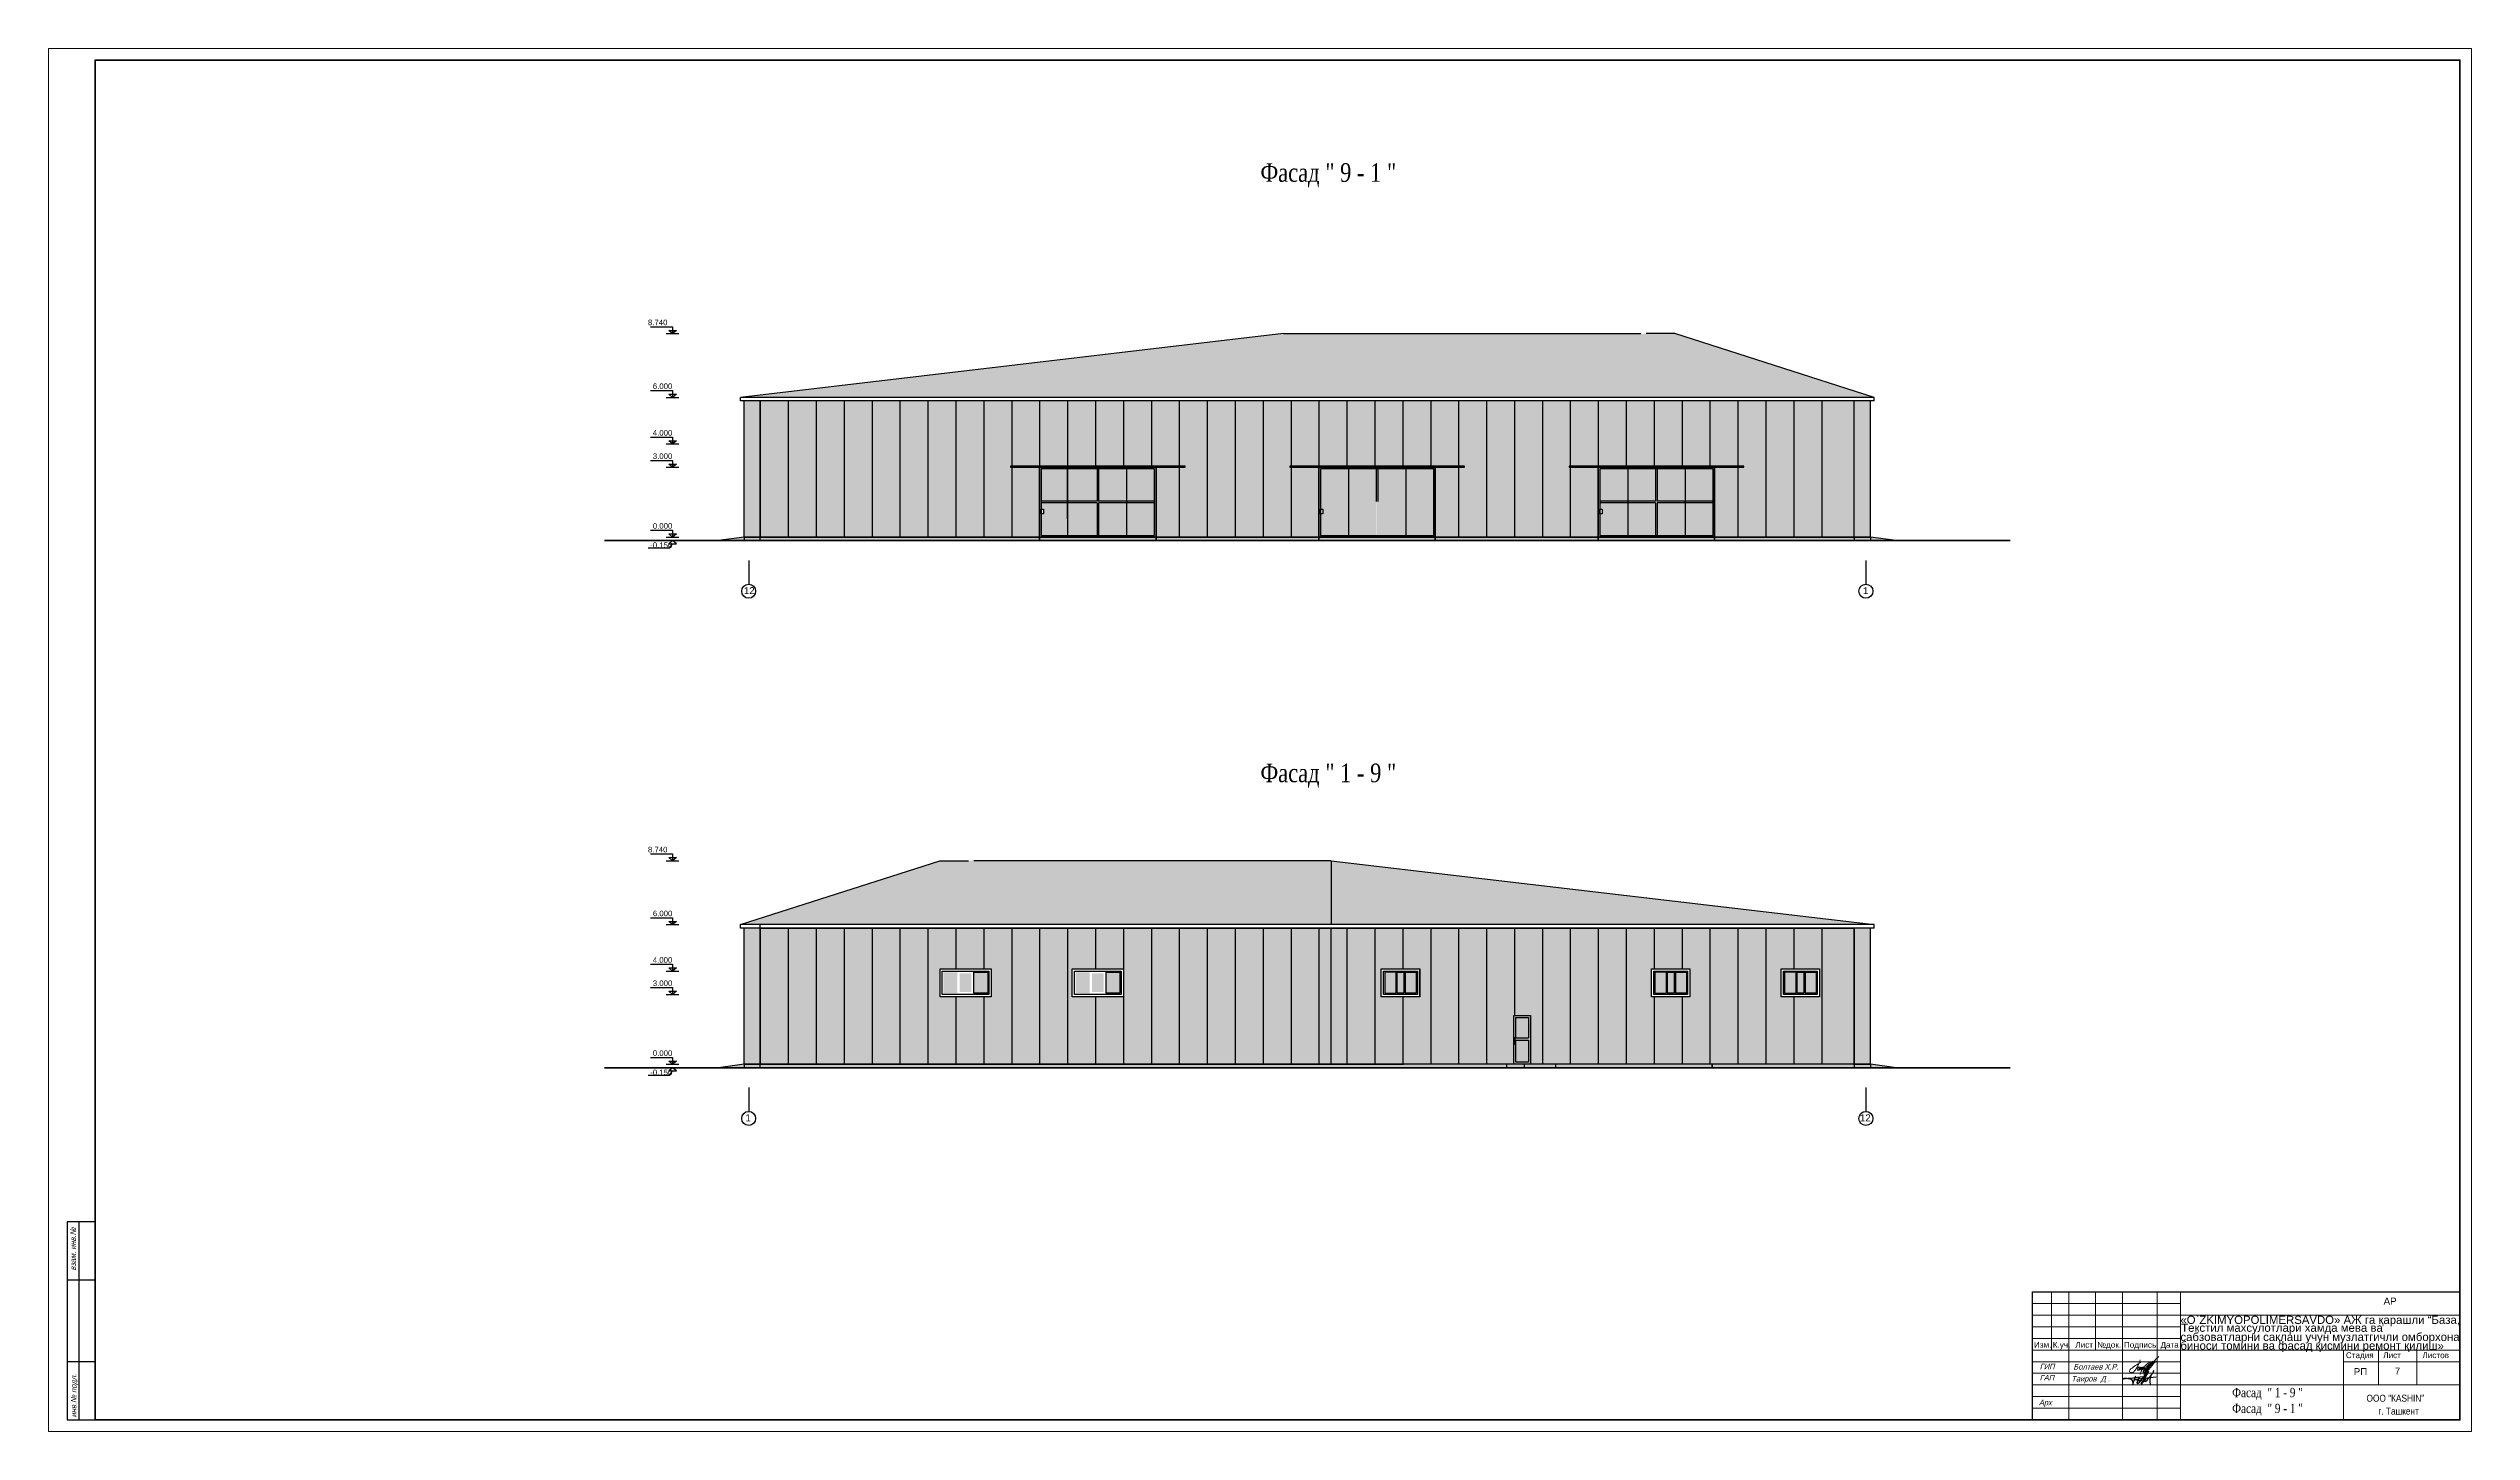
# Model space of a CAD drawing. Header units: millimetres. Extents: x 72928 to 1386960, y 320086 to 445536.
# Drawn here: x 1187449 to 1291549, y 367986 to 427386 of the extents above; entities that cross this region are included whole.
import ezdxf

# ---------------------------------------------------------------- set-up
doc = ezdxf.new("R2010")
doc.units = ezdxf.units.MM
doc.layers.add('ђЂЊЉЂ', color=7, linetype='Continuous')
doc.styles.add('Fayz', font='times.ttf', dxfattribs={"width": 0.8, "oblique": 1})
doc.styles.add('ira', font='arial.ttf', dxfattribs={"height": 3})
pattern_1 = [(0, (-1151703.137, -504128.175), (0, 6.985), [5.08, -1.905]), (90, (-1151703.137, -504128.175), (-6.985, 4e-16), [5.08, -1.905])]
pattern_2 = [(0, (-1163703.137, -504125.175), (0, 6.985), [5.08, -1.905]), (90, (-1163703.137, -504125.175), (-6.985, 4e-16), [5.08, -1.905])]
pattern_3 = [(0, (-1139703.137, -504125.175), (0, 6.985), [5.08, -1.905]), (90, (-1139703.137, -504125.175), (-6.985, 4e-16), [5.08, -1.905])]

# ---------------------------------------------------------------- blocks, each defined once
blk = doc.blocks.new('fhdfghf')
at = {"color": 5, "lineweight": 20}
blk.add_line((664280, -199007, -14), (664210, -199108, -14), dxfattribs=at)
for centre, radius, start, end in [((663150, -198412, -14), 1223, 319.465, 345.13222), ((667650, -201327, -14), 3722, 132.67819, 148.13498), ((666784, -200665, -14), 2676, 135.4958, 147.17844), ((665234, -199150, -14), 419, 117.72591, 141.49444), ((663973, -199211, -14), 102, 115.60321, 197.52976), ((663964, -199145, -14), 131, 228.12548, 331.88384), ((665360, -200861, -14), 2253, 116.52499, 129.39953), ((664258, -199149, -14), 63.1, 140.30017, 221.08227), ((664303, -199184, -14), 47.6, 124.86592, 181.7353), ((664387, -199157, -14), 112, 104.09821, 173.48119), ((664061, -198796, -14), 409, 301.62839, 317.30708), ((664304, -199134, -14), 30.6, 199.47047, 297.42016), ((664222, -198955, -14), 228, 294.9657, 331.78019), ((665091, -199543, -14), 789, 115.62125, 166.41289), ((664386, -199103, -14), 47.3, 230.28369, 302.13672), ((664347, -199062, -14), 18.5, 323.16135, 47.56506), ((664453, -199112, -14), 18.7, 151.33638, 325.71884), ((664538, -199262, -14), 86.9, 159.66949, 162.70652), ((665482, -199822, -14), 1184, 126.22001, 150.11417), ((665071, -199693, -14), 830, 130.33093, 136.57434), ((664516, -199105, -14), 24, 157.93366, 322.14584), ((664556, -199250, -14), 37.2, 153.64696, 295.56335), ((664604, -199274, -14), 91.5, 139.06414, 153.56741), ((664456, -199098, -14), 219, 302.00002, 323.63443), ((664699, -199257, -14), 71.4, 150.63485, 202.47397), ((660730, -195797, -14), 5196, 318.6511, 323.48771)]:
    blk.add_arc(centre, radius, start, end, dxfattribs=at)
at = {"color": 5}
for centre, radius, start, end in [((664605, -199261, -14), 277, 133.44316, 153.71279), ((664418, -199065, -14), 5.37, 20.55043, 127.12834), ((664493, -199251, -14), 41.1, 159.02865, 264.31921), ((664469, -199173, -14), 121, 279.65503, 322.38926), ((664817, -198912, -14), 57, 48.03481, 133.19568), ((664817, -198912, -14), 57, 321.80716, 323.5871)]:
    blk.add_arc(centre, radius, start, end, dxfattribs=at)
blk = doc.blocks.new('hfgjfj')
at = {"color": 5}
for p, q in [((665018, -199469, -14), (664098, -199571, -14)), ((664098, -199571, -14), (664547, -199648, -14)), ((664168, -199728, -14), (664208, -199682, -14)), ((664330, -199647, -14), (664274, -199719, -14)), ((664518, -199405, -14), (664330, -199647, -14)), ((664375, -199772, -14), (664698, -199224, -14)), ((664698, -199224, -14), (664518, -199405, -14)), ((664573, -199518, -14), (664523, -199598, -14))]:
    blk.add_line(p, q, dxfattribs=at)
for centre, radius, start, end in [((663681, -200296, -14), 765, 80.74917, 98.77163), ((663589, -199533, -14), 25.4, 195.37878, 273.8454), ((683781, -375645, -14), 177240, 96.26802, 96.54112), ((663775, -199926, -14), 386, 57.49465, 85.66489), ((663922, -199679, -14), 98.8, 346.77694, 52.84546), ((665794, -200195, -14), 1832, 155.33856, 167.762), ((664239, -199701, -14), 39.4, 127.56812, 331.95321), ((663049, -199001, -14), 1345, 329.55013, 338.11727), ((664465, -199629, -14), 235, 143.93274, 183.58341), ((664284, -199499, -14), 13, 347.87873, 134.53888), ((667480, -201984, -14), 3812, 139.68572, 144.53185), ((664577, -199631, -14), 63.2, 148.96163, 194.99001), ((664537, -199599, -14), 53.2, 246.62258, 307.87123), ((663824, -198697, -14), 1203, 308.33184, 335.92367), ((665310, -199648, -14), 570, 155.28531, 192.31287)]:
    blk.add_arc(centre, radius, start, end, dxfattribs=at)

msp = doc.modelspace()

# ---------------------------------------------------------------- hatches: boundary and pattern name
at = {"true_color": 0x422c14}
h = msp.add_hatch(color=29, dxfattribs=at)
h.dxf.hatch_style = 1
h.set_gradient(color1=(91, 91, 91), color2=(173, 173, 173), name='INVCURVED')
h.paths.add_polyline_path([(1240511.4, 415143.2), (1257322.3, 415143.2), (1258950.3, 414622), (1263406.8, 413195.2), (1265881.4, 412402.9), (1217181.6, 412402.9), (1227630.8, 413630.2)])
at = {"ltscale": 0.2, "true_color": 0x000000}
h = msp.add_hatch(dxfattribs=at)
h.set_pattern_fill('AR-B88', color=18, scale=2, angle=90)
h.set_pattern_definition([(90, (-628721102728.7, -821760327265.9), (-406.4, 2e-14), []), (180, (-628721102728.72, -821760327265.9), (-406.4, -203.2), [406.4, -406.4])])
h.paths.add_polyline_path([(1257322.3, 415143.2), (1259340.4, 414497.1), (1263004.8, 413323.9), (1265881.4, 412402.9), (1217181.6, 412402.9), (1226422.2, 413488.3), (1240511.4, 415143.2), (1240511.4, 415143.2)])
h = msp.add_hatch(color=254)
h.dxf.hatch_style = 1
h.paths.add_polyline_path([(1218031.6, 411215), (1218031.6, 412252.7), (1217331.6, 412252.7), (1217331.6, 406402.7), (1218031.6, 406402.7)])
h = msp.add_hatch(color=254)
h.dxf.hatch_style = 1
h.paths.add_polyline_path([(1265031.4, 412252.9), (1218031.6, 412252.7), (1218031.6, 406402.7), (1230031.4, 406402.7), (1230031.4, 409402.7), (1235031.4, 409402.7), (1235031.4, 406399.6), (1242031.4, 406402.7), (1242031.4, 409399.7), (1247031.4, 409399.7), (1247031.4, 406402.7), (1254031.4, 406402.7), (1254031.4, 409402.7), (1259031.4, 409402.7), (1259031.4, 406402.7), (1265031.4, 406402.9)])
h = msp.add_hatch(color=254)
h.dxf.hatch_style = 1
h.paths.add_polyline_path([(1265731.4, 411215.1), (1265731.4, 412252.9), (1265031.4, 412252.9), (1265031.4, 406402.9), (1265731.4, 406402.9)])
at = {"true_color": 0x000000}
h = msp.add_hatch(color=18, dxfattribs=at)
h.dxf.hatch_style = 1
h.paths.add_polyline_path([(1236281.4, 409452.9), (1228781.4, 409452.9), (1228781.4, 409402.9), (1233781.4, 409402.9), (1236281.4, 409402.9)])
at = {"lineweight": 30}
h = msp.add_hatch(dxfattribs=at)
h.set_pattern_fill('ANGLE', color=252)
h.set_pattern_definition(pattern_2)
h.paths.add_polyline_path([(1235031.4, 409402.9), (1230031.4, 409402.9), (1230031.4, 406402.9), (1235031.4, 406402.9)])
h.paths.add_polyline_path([(1232566.4, 409332.9), (1234961.4, 409332.9), (1234961.4, 406472.9), (1232566.4, 406472.9), (1230101.4, 406472.9), (1230101.4, 409332.9)], flags=16)
h.paths.add_polyline_path([(1230201.4, 407602.9), (1230201.4, 407402.9), (1230101.4, 407402.9), (1230101.4, 407602.9)], flags=0)
at = {"true_color": 0x011847}
h = msp.add_hatch(color=168, dxfattribs=at)
h.dxf.hatch_style = 1
h.paths.add_polyline_path([(1232496.4, 409332.9), (1230101.4, 409332.9), (1230101.4, 407937.9), (1232496.4, 407937.9)])
h.paths.add_polyline_path([(1234961.4, 409332.9), (1232566.4, 409332.9), (1232566.4, 407937.9), (1234961.4, 407937.9)])
h.paths.add_polyline_path([(1234961.4, 407867.9), (1232566.4, 407867.9), (1232566.4, 406472.9), (1234961.4, 406472.9)])
h.paths.add_polyline_path([(1232496.4, 407867.9), (1230101.4, 407867.9), (1230101.4, 407602.9), (1230201.4, 407602.9), (1230201.4, 407402.9), (1230101.4, 407402.9), (1230101.4, 406472.9), (1232496.4, 406472.9)])
at = {"lineweight": 30}
h = msp.add_hatch(dxfattribs=at)
h.set_pattern_fill('ANGLE', color=252)
h.set_pattern_definition(pattern_2)
h.paths.add_polyline_path([(1234961.4, 407937.9), (1232566.4, 407937.9), (1232566.4, 409332.9), (1232496.4, 409332.9), (1232496.4, 407937.9), (1230101.4, 407937.9), (1230101.4, 407867.9), (1232496.4, 407867.9), (1232496.4, 406472.9), (1232566.4, 406472.9), (1232566.4, 407867.9), (1234961.4, 407867.9)])
at = {"true_color": 0x000000}
h = msp.add_hatch(color=18, dxfattribs=at)
h.dxf.hatch_style = 1
h.paths.add_polyline_path([(1248281.4, 409449.9), (1240781.4, 409449.9), (1240781.4, 409399.9), (1245781.4, 409399.9), (1248281.4, 409399.9)])
h = msp.add_hatch(color=18, dxfattribs=at)
h.dxf.hatch_style = 1
h.paths.add_polyline_path([(1248281.4, 409449.9), (1240781.4, 409449.9), (1240781.4, 409399.9), (1245781.4, 409399.9), (1248281.4, 409399.9)])
at = {"lineweight": 30}
h = msp.add_hatch(dxfattribs=at)
h.set_pattern_fill('ANGLE', color=252)
h.set_pattern_definition(pattern_1)
h.paths.add_polyline_path([(1247031.4, 409399.9), (1242031.4, 409399.9), (1242031.4, 406399.9), (1247031.4, 406399.9)])
h.paths.add_polyline_path([(1244566.4, 409329.9), (1246961.4, 409329.9), (1246961.4, 406469.9), (1244566.4, 406469.9), (1242101.4, 406469.9), (1242101.4, 409329.9)], flags=16)
h.paths.add_polyline_path([(1242201.4, 407599.9), (1242201.4, 407399.9), (1242101.4, 407399.9), (1242101.4, 407599.9)], flags=0)
at = {"true_color": 0x011847}
h = msp.add_hatch(color=168, dxfattribs=at)
h.dxf.hatch_style = 1
h.paths.add_polyline_path([(1244485.4, 409331.8), (1242090.4, 409331.8), (1242090.4, 407936.8), (1244485.4, 407936.8)])
h.paths.add_polyline_path([(1246950.4, 409331.8), (1244555.4, 409331.8), (1244555.4, 407936.8), (1246950.4, 407936.8)])
h.paths.add_polyline_path([(1246950.4, 407866.8), (1244555.4, 407866.8), (1244555.4, 406471.8), (1246950.4, 406471.8)])
h.paths.add_polyline_path([(1244485.4, 407866.8), (1242090.4, 407866.8), (1242090.4, 407601.8), (1242190.4, 407601.8), (1242190.4, 407401.8), (1242090.4, 407401.8), (1242090.4, 406471.8), (1244485.4, 406471.8)])
at = {"lineweight": 30}
h = msp.add_hatch(dxfattribs=at)
h.set_pattern_fill('ANGLE', color=252)
h.set_pattern_definition(pattern_1)
h.paths.add_polyline_path([(1246961.4, 407934.9), (1244566.4, 407934.9), (1244566.4, 409329.9), (1244496.4, 409329.9), (1244496.4, 407934.9), (1242101.4, 407934.9), (1242101.4, 407864.9), (1244496.4, 407864.9), (1244496.4, 406469.9), (1244566.4, 406469.9), (1244566.4, 407864.9), (1246961.4, 407864.9)])
at = {"true_color": 0x000000}
h = msp.add_hatch(color=18, dxfattribs=at)
h.dxf.hatch_style = 1
h.paths.add_polyline_path([(1260281.4, 409449.9), (1252781.4, 409449.9), (1252781.4, 409399.9), (1257781.4, 409399.9), (1260281.4, 409399.9)])
at = {"lineweight": 30}
h = msp.add_hatch(dxfattribs=at)
h.set_pattern_fill('ANGLE', color=252)
h.set_pattern_definition(pattern_3)
h.paths.add_polyline_path([(1259031.4, 409402.9), (1254031.4, 409402.9), (1254031.4, 406402.9), (1259031.4, 406402.9)])
h.paths.add_polyline_path([(1256566.4, 409332.9), (1258961.4, 409332.9), (1258961.4, 406472.9), (1256566.4, 406472.9), (1254101.4, 406472.9), (1254101.4, 409332.9)], flags=16)
h.paths.add_polyline_path([(1254201.4, 407602.9), (1254201.4, 407402.9), (1254101.4, 407402.9), (1254101.4, 407602.9)], flags=0)
at = {"true_color": 0x011847}
h = msp.add_hatch(color=168, dxfattribs=at)
h.dxf.hatch_style = 1
h.paths.add_polyline_path([(1256496.4, 409332.9), (1254101.4, 409332.9), (1254101.4, 407937.9), (1256496.4, 407937.9)])
h.paths.add_polyline_path([(1258961.4, 409332.9), (1256566.4, 409332.9), (1256566.4, 407937.9), (1258961.4, 407937.9)])
h.paths.add_polyline_path([(1258961.4, 407867.9), (1256566.4, 407867.9), (1256566.4, 406472.9), (1258961.4, 406472.9)])
h.paths.add_polyline_path([(1256496.4, 407867.9), (1254101.4, 407867.9), (1254101.4, 407602.9), (1254201.4, 407602.9), (1254201.4, 407402.9), (1254101.4, 407402.9), (1254101.4, 406472.9), (1256496.4, 406472.9)])
at = {"lineweight": 30}
h = msp.add_hatch(dxfattribs=at)
h.set_pattern_fill('ANGLE', color=252)
h.set_pattern_definition(pattern_3)
h.paths.add_polyline_path([(1258961.4, 407937.9), (1256566.4, 407937.9), (1256566.4, 409332.9), (1256496.4, 409332.9), (1256496.4, 407937.9), (1254101.4, 407937.9), (1254101.4, 407867.9), (1256496.4, 407867.9), (1256496.4, 406472.9), (1256566.4, 406472.9), (1256566.4, 407867.9), (1258961.4, 407867.9)])
h = msp.add_hatch(color=253)
h.dxf.hatch_style = 1
h.paths.add_polyline_path([(1265731.5, 406393.2), (1219931.6, 406399.9), (1217331.6, 406402.9), (1216781.6, 406327.9), (1216231.6, 406252.9), (1217331.6, 406252.9), (1266832.3, 406252.9)])
at = {"linetype": 'ByBlock', "true_color": 0x000000}
h = msp.add_hatch(dxfattribs=at)
h.set_pattern_fill('AR-CONC', color=18)
h.set_pattern_definition([(50, (-189043.38, -236343.47), (182.184669, -15.939086), [19.05, -209.55]), (355, (-189043.38, -236343.47), (-35.243421, 191.056845), [15.24, -167.640584]), (100.451445, (-189028.2, -236344.8), (146.941247, 175.117752), [16.190009, -178.090245]), (46.1842, (-189043.38, -236292.67), (271.07904, -42.042328), [28.575, -314.325]), (96.635558, (-189020.8, -236296.17), (237.404134, 247.426125), [24.285023, -267.13561]), (351.184151, (-189043.38, -236292.67), (237.404134, 247.426125), [22.859967, -251.45973]), (21, (-189017.98, -236305.37), (151.614391, -102.265198), [19.05, -209.55]), (326, (-189017.98, -236305.37), (61.802028, 184.187966), [15.24, -167.64]), (71.451445, (-189005.35, -236313.89), (213.41642, 81.922769), [16.190009, -178.089938]), (37.5, (-189043.383, -236343.47), (3.0886033, 84.555039), [0, -165.608, 0, -170.18, 0, -168.275]), (7.5, (-189043.38, -236343.47), (66.8196625, 100.180575), [0, -97.028, 0, -161.798, 0, -64.135]), (327.5, (-189100.025, -236343.47), (135.5905952, -5.728744), [0, -63.5, 0, -198.12, 0, -262.89]), (317.5, (-189125.43, -236343.47), (148.129181, 25.426491), [0, -82.55, 0, -131.572, 0, -186.69])])
h.paths.add_polyline_path([(1265731.4, 406402.9), (1219931.6, 406402.9), (1217331.6, 406402.9), (1216609.5, 406304.4), (1216231.6, 406252.9), (1217331.6, 406252.9), (1265731.4, 406252.9), (1266832.3, 406252.9)])
at = {"true_color": 0x422c14}
h = msp.add_hatch(color=29, dxfattribs=at)
h.dxf.hatch_style = 1
h.set_gradient(color1=(91, 91, 91), color2=(173, 173, 173), name='INVCURVED')
h.paths.add_polyline_path([(1242551.6, 392501.4), (1225740.7, 392501.4), (1224112.7, 391980.2), (1219656.2, 390553.4), (1217181.6, 389761.1), (1265881.4, 389761.1), (1255432.2, 390988.5)])
at = {"ltscale": 0.2, "true_color": 0x000000}
h = msp.add_hatch(dxfattribs=at)
h.set_pattern_fill('AR-B88', color=18, scale=2, angle=90)
h.set_pattern_definition([(90, (-628721042328.57, -821760349907.65), (-406.4, 2e-14), []), (180, (-628721042328.57, -821760349907.65), (-406.4, -203.2), [406.4, -406.4])])
h.paths.add_polyline_path([(1225740.7, 392501.4), (1223722.6, 391855.3), (1220058.2, 390682.1), (1217181.6, 389761.1), (1265881.4, 389761.1), (1256640.8, 390846.5), (1242551.6, 392501.4), (1242551.6, 392501.4)])
h = msp.add_hatch(color=254)
h.dxf.hatch_style = 1
h.paths.add_polyline_path([(1218031.6, 388723.3), (1218031.6, 389611.1), (1217331.6, 389611.1), (1217331.6, 383761.1), (1218031.6, 383761.1)])
h = msp.add_hatch(color=254)
h.dxf.hatch_style = 1
h.paths.add_polyline_path([(1242551.6, 389611.1), (1218031.6, 389611.1), (1218031.6, 383761.1), (1242551.6, 383761.1)])
h.paths.add_polyline_path([(1233631.6, 386661.1), (1231433.1, 386661.1), (1231433.1, 387861.1), (1233631.6, 387861.1)], flags=16)
h.paths.add_polyline_path([(1227951.6, 386661.1), (1225751.6, 386661.1), (1225751.6, 387861.1), (1227951.6, 387861.1)], flags=16)
h = msp.add_hatch(color=254)
h.dxf.hatch_style = 1
h.paths.add_polyline_path([(1265030.2, 389611.1), (1242550.4, 389611.1), (1242550.4, 383761.1), (1250398.2, 383761.1), (1250398.2, 385860.1), (1251123.3, 385860.1), (1251123.3, 383761.1), (1265030.2, 383761.1)])
h.paths.add_polyline_path([(1246358.7, 386661.1), (1244706.5, 386661.1), (1244706.5, 387861.1), (1246358.7, 387861.1)], flags=16)
h.paths.add_polyline_path([(1256317.2, 387861.1), (1257969.4, 387861.1), (1257969.4, 386661.1), (1256317.2, 386661.1)], flags=16)
h.paths.add_polyline_path([(1261886.3, 387861.1), (1263538.5, 387861.1), (1263538.5, 386661.1), (1261886.3, 386661.1)], flags=16)
h = msp.add_hatch(color=254)
h.dxf.hatch_style = 1
h.paths.add_polyline_path([(1265731.4, 388723.3), (1265731.4, 389611.1), (1265031.4, 389611.1), (1265031.4, 383761.1), (1265731.4, 383761.1)])
at = {"linetype": 'ByBlock'}
h = msp.add_hatch(color=256, dxfattribs=at)
h.set_gradient(color1=(125, 180, 197), color2=(213, 231, 236), one_color=1, tint=0.88, name='HEMISPHERICAL')
h.paths.add_polyline_path([(1227201.6, 387711.1), (1227801.6, 387711.1), (1227801.6, 386811.1), (1227201.6, 386811.1)])
h.paths.add_polyline_path([(1226601.6, 387661.1), (1227101.6, 387661.1), (1227101.6, 386861.1), (1226601.6, 386861.1)])
h.paths.add_polyline_path([(1225901.6, 387711.1), (1226501.6, 387711.1), (1226501.6, 386811.1), (1225901.6, 386811.1)])
h = msp.add_hatch(color=256, dxfattribs=at)
h.set_gradient(color1=(125, 180, 197), color2=(213, 231, 236), one_color=1, tint=0.88, name='HEMISPHERICAL')
h.paths.add_polyline_path([(1232883.1, 387711.1), (1233483.1, 387711.1), (1233483.1, 386811.1), (1232883.1, 386811.1)])
h.paths.add_polyline_path([(1232283.1, 387661.1), (1232783.1, 387661.1), (1232783.1, 386861.1), (1232283.1, 386861.1)])
h.paths.add_polyline_path([(1231583.1, 387711.1), (1232183.1, 387711.1), (1232183.1, 386811.1), (1231583.1, 386811.1)])
h = msp.add_hatch(color=256, dxfattribs=at)
h.set_gradient(color1=(125, 180, 197), color2=(213, 231, 236), one_color=1, tint=0.88, name='HEMISPHERICAL')
h.paths.add_polyline_path([(1246209.9, 387711.1), (1245733.8, 387711.1), (1245733.8, 386811.1), (1246209.9, 386811.1)])
h.paths.add_polyline_path([(1245683.8, 387711.1), (1245383.8, 387711.1), (1245383.8, 386811.1), (1245683.8, 386811.1)])
h.paths.add_polyline_path([(1245333.8, 387711.1), (1244857.7, 387711.1), (1244857.7, 386811.1), (1245333.8, 386811.1)])
h = msp.add_hatch(color=256, dxfattribs=at)
h.set_gradient(color1=(125, 180, 197), color2=(213, 231, 236), one_color=1, tint=0.88, name='HEMISPHERICAL')
h.paths.add_polyline_path([(1257820.7, 387711.1), (1257344.6, 387711.1), (1257344.6, 386811.1), (1257820.7, 386811.1)])
h.paths.add_polyline_path([(1257294.6, 387711.1), (1256994.6, 387711.1), (1256994.6, 386811.1), (1257294.6, 386811.1)])
h.paths.add_polyline_path([(1256944.6, 387711.1), (1256468.5, 387711.1), (1256468.5, 386811.1), (1256944.6, 386811.1)])
h = msp.add_hatch(color=256, dxfattribs=at)
h.set_gradient(color1=(125, 180, 197), color2=(213, 231, 236), one_color=1, tint=0.88, name='HEMISPHERICAL')
h.paths.add_polyline_path([(1263389.7, 387711.1), (1262913.6, 387711.1), (1262913.6, 386811.1), (1263389.7, 386811.1)])
h.paths.add_polyline_path([(1262863.6, 387711.1), (1262563.6, 387711.1), (1262563.6, 386811.1), (1262863.6, 386811.1)])
h.paths.add_polyline_path([(1262513.6, 387711.1), (1262037.5, 387711.1), (1262037.5, 386811.1), (1262513.6, 386811.1)])
h = msp.add_hatch(color=253)
h.dxf.hatch_style = 1
h.paths.add_polyline_path([(1251124.5, 385860.1), (1250399.4, 385860.1), (1250399.4, 383761.3), (1251124.5, 383761.3)])
h.paths.add_polyline_path([(1250489.4, 384891.3), (1251034.5, 384891.3), (1251034.5, 385770.1), (1250489.4, 385770.1)], flags=16)
h.paths.add_polyline_path([(1251034.5, 384801.3), (1251034.5, 383851.3), (1250489.4, 383851.3), (1250489.4, 384801.3)], flags=16)
h.paths.add_polyline_path([(1250464, 384890.6), (1250464, 384631.3), (1250425.9, 384631.3), (1250425.9, 384890.6)], flags=16)
at = {"true_color": 0x011847}
h = msp.add_hatch(color=168, dxfattribs=at)
h.dxf.hatch_style = 1
h.paths.add_polyline_path([(1251034.5, 384801.3), (1250489.4, 384801.3), (1250489.4, 383851.3), (1251034.5, 383851.3)])
h.paths.add_polyline_path([(1251034.5, 385770.1), (1250489.4, 385770.1), (1250489.4, 384891.3), (1251034.5, 384891.3)])
h = msp.add_hatch(color=251)
h.dxf.hatch_style = 1
h.paths.add_polyline_path([(1250425.9, 384890.6), (1250464, 384890.6), (1250464, 384631.3), (1250425.9, 384631.3)])
h = msp.add_hatch(color=253)
h.dxf.hatch_style = 1
h.paths.add_polyline_path([(1265731.5, 383757.9), (1219931.6, 383764.6), (1217331.6, 383761.1), (1216781.6, 383686.1), (1216231.6, 383611.1), (1217331.6, 383611.1), (1266832.3, 383611.1)])
at = {"linetype": 'ByBlock', "true_color": 0x000000}
h = msp.add_hatch(dxfattribs=at)
h.set_pattern_fill('AR-CONC', color=18)
h.set_pattern_definition([(50, (-189043.38, -258985.23), (182.184669, -15.939086), [19.05, -209.55]), (355, (-189043.38, -258985.23), (-35.243421, 191.056845), [15.24, -167.640584]), (100.451445, (-189028.2, -258986.56), (146.941247, 175.117752), [16.190009, -178.090245]), (46.1842, (-189043.38, -258934.43), (271.07904, -42.042328), [28.575, -314.325]), (96.635558, (-189020.8, -258937.93), (237.404134, 247.426125), [24.285023, -267.13561]), (351.184151, (-189043.38, -258934.43), (237.404134, 247.426125), [22.859967, -251.45973]), (21, (-189017.98, -258947.13), (151.614391, -102.265198), [19.05, -209.55]), (326, (-189017.98, -258947.13), (61.802028, 184.187966), [15.24, -167.64]), (71.451445, (-189005.35, -258955.65), (213.41642, 81.922769), [16.190009, -178.089938]), (37.5, (-189043.383, -258985.23), (3.0886033, 84.555039), [0, -165.608, 0, -170.18, 0, -168.275]), (7.5, (-189043.38, -258985.23), (66.8196625, 100.180575), [0, -97.028, 0, -161.798, 0, -64.135]), (327.5, (-189100.025, -258985.23), (135.5905952, -5.728744), [0, -63.5, 0, -198.12, 0, -262.89]), (317.5, (-189125.43, -258985.23), (148.129181, 25.426491), [0, -82.55, 0, -131.572, 0, -186.69])])
h.paths.add_polyline_path([(1265731.4, 383761.1), (1219931.6, 383761.1), (1217331.6, 383761.1), (1216609.5, 383662.6), (1216231.6, 383611.1), (1217331.6, 383611.1), (1265731.4, 383611.1), (1266832.3, 383611.1)])

# ---------------------------------------------------------------- linework, layer by layer
at = {"lineweight": 30}
for p, q in [((1213988.1, 415143.2), (1214526.9, 415143.2)), ((1213988.1, 412402.9), (1214526.9, 412402.9)), ((1213988.1, 410402.9), (1214526.9, 410402.9)), ((1213988.1, 409402.9), (1214526.9, 409402.9)), ((1213988.1, 406402.9), (1214526.9, 406402.9)), ((1213988.1, 406252.9), (1214526.9, 406252.9)), ((1217331.6, 406402.9), (1216231.6, 406252.9)), ((1265731.4, 406402.9), (1217331.6, 406402.9)), ((1219531.6, 406402.9), (1258931.4, 406402.9)), ((1265030.2, 406355.8), (1265030.2, 406252.9)), ((1266831.4, 406253), (1265731.4, 406402.9)), ((1213988.1, 392501.4), (1214526.9, 392501.4)), ((1213988.1, 389761.1), (1214526.9, 389761.1)), ((1213988.1, 387761.1), (1214526.9, 387761.1)), ((1213988.1, 386761.1), (1214526.9, 386761.1)), ((1213988.1, 383761.1), (1214526.9, 383761.1)), ((1213988.1, 383611.1), (1214526.9, 383611.1)), ((1217331.6, 383761.1), (1216231.6, 383611.1)), ((1265731.4, 383761.1), (1218031.6, 383761.3)), ((1250082.8, 383761.3), (1250082.8, 383611.1)), ((1250851.9, 383761.3), (1250851.9, 383611.1)), ((1252188.4, 383761.3), (1252188.4, 383611.1)), ((1265030.2, 383714.1), (1265030.2, 383611.1)), ((1266831.4, 383611.2), (1265731.4, 383761.1)), ((1188249.2, 376986.1), (1188249.2, 368486.1)), ((1189449.2, 376986.1), (1188249.2, 376986.1)), ((1188749.2, 376986.1), (1188749.2, 368486.1)), ((1189449.2, 374486.1), (1188249.2, 374486.1)), ((1188749.2, 370986.1), (1188249.2, 370986.1)), ((1189449.2, 370986.1), (1188749.2, 370986.1)), ((1188249.2, 368486.1), (1189449.2, 368486.1))]:
    msp.add_line(p, q, dxfattribs=at)
for p, q in [((1240511.4, 415143.2), (1217181.6, 412402.9)), ((1240511.4, 415143.2), (1255861.4, 415143.2)), ((1256498.8, 415143.2), (1256092.4, 415143.2)), ((1256905.2, 415143.2), (1256498.8, 415143.2)), ((1257211.4, 415143.2), (1256905.2, 415143.2)), ((1257311.4, 415143.2), (1257211.4, 415143.2)), ((1257311.6, 415143.2), (1257311.4, 415143.2)), ((1257322.3, 415143.2), (1257311.6, 415143.2)), ((1265881.4, 412402.9), (1257322.3, 415143.2)), ((1265881.4, 412402.9), (1217181.6, 412402.9)), ((1217181.6, 412252.9), (1217181.6, 412402.9)), ((1265731.4, 412252.9), (1217181.6, 412252.9)), ((1265881.4, 412252.9), (1217181.6, 412252.9)), ((1217331.6, 406402.9), (1217331.6, 412252.9)), ((1218031.6, 406402.9), (1218031.6, 412252.9)), ((1265731.4, 406402.9), (1265731.4, 412252.9)), ((1265881.4, 412252.9), (1265881.4, 412402.9)), ((1265731.4, 406402.9), (1265731.4, 411215.1)), ((1231231.4, 407186.8), (1231231.4, 409402.9)), ((1231231.4, 409401.1), (1231231.4, 409394.1)), ((1231231.4, 409401.1), (1231231.4, 406402.9)), ((1231231.4, 409387.1), (1231231.4, 409359.2)), ((1231231.4, 409352.2), (1231231.4, 409289.3)), ((1231231.4, 409282.3), (1231231.4, 409149.6)), ((1231231.4, 409142.6), (1231231.4, 408870.2)), ((1232431.4, 409401.1), (1232431.4, 409394.1)), ((1232431.4, 409387.1), (1232431.4, 409359.2)), ((1232496.4, 409332.9), (1232496.4, 407937.9)), ((1232566.4, 409332.9), (1232566.4, 407937.9)), ((1233763.9, 409332.9), (1233763.9, 406472.9)), ((1243298.9, 409329.9), (1243298.9, 406469.9)), ((1244496.4, 409329.9), (1244496.4, 407934.9)), ((1244566.4, 409329.9), (1244566.4, 407934.9)), ((1245763.9, 409329.9), (1245763.9, 406469.9)), ((1255298.9, 409332.9), (1255298.9, 406472.9)), ((1256496.4, 409332.9), (1256496.4, 407937.9)), ((1256566.4, 409332.9), (1256566.4, 407937.9)), ((1257763.9, 409332.9), (1257763.9, 406472.9)), ((1231231.4, 408863.2), (1231231.4, 408311.4)), ((1231231.4, 408304.4), (1231231.4, 407193.8)), ((1232496.4, 407937.9), (1230101.4, 407937.9)), ((1232496.4, 407867.9), (1230101.4, 407867.9)), ((1232496.4, 407867.9), (1232496.4, 406472.9)), ((1234961.4, 407937.9), (1232566.4, 407937.9)), ((1232566.4, 407867.9), (1232566.4, 406472.9)), ((1234961.4, 407867.9), (1232566.4, 407867.9)), ((1256496.4, 407937.9), (1254101.4, 407937.9)), ((1256496.4, 407867.9), (1254101.4, 407867.9)), ((1256496.4, 407867.9), (1256496.4, 406472.9)), ((1258961.4, 407937.9), (1256566.4, 407937.9)), ((1256566.4, 407867.9), (1256566.4, 406472.9)), ((1258961.4, 407867.9), (1256566.4, 407867.9)), ((1230031.4, 406402.9), (1217331.4, 406402.9)), ((1217331.6, 406402.9), (1258431.4, 406402.9)), ((1242031.4, 406402.9), (1235031.4, 406402.9)), ((1254031.4, 406402.9), (1247031.4, 406402.9)), ((1258231.4, 406402.9), (1265731.4, 406402.9)), ((1258931.4, 406402.9), (1265731.4, 406402.9)), ((1217531.6, 405398.7), (1217531.6, 404375.4)), ((1265531.4, 405398.7), (1265531.4, 404375.4)), ((1217181.6, 389761.1), (1225740.7, 392501.4)), ((1225740.7, 392501.4), (1225751.4, 392501.4)), ((1225751.4, 392501.4), (1225751.6, 392501.4)), ((1225751.6, 392501.4), (1225851.6, 392501.4)), ((1225851.6, 392501.4), (1226157.8, 392501.4)), ((1226157.8, 392501.4), (1226564.2, 392501.4)), ((1226564.2, 392501.4), (1226970.6, 392501.4)), ((1242551.6, 392501.4), (1227201.6, 392501.4)), ((1242551.6, 392501.4), (1265881.4, 389761.1)), ((1265881.4, 389761.1), (1217181.6, 389761.1)), ((1217181.6, 389611.1), (1217181.6, 389761.1)), ((1265731.4, 389611.1), (1217181.6, 389611.1)), ((1265881.4, 389611.1), (1217181.6, 389611.1)), ((1217331.6, 383761.1), (1217331.6, 389611.1)), ((1218031.6, 383761.1), (1218031.6, 389611.1)), ((1265031.4, 383761.2), (1265031.4, 389611.2)), ((1265731.4, 383761.1), (1265731.4, 389611.1)), ((1265881.4, 389611.1), (1265881.4, 389761.1)), ((1265731.4, 383761.1), (1265731.4, 388573.3)), ((1245333.8, 387711.1), (1245333.8, 386811.1)), ((1245383.8, 387711.1), (1245383.8, 386811.1)), ((1245383.8, 387711.1), (1245683.8, 387711.1)), ((1245683.8, 387711.1), (1245683.8, 386811.1)), ((1245733.8, 387711.1), (1245733.8, 386811.1)), ((1256944.6, 387711.1), (1256944.6, 386811.1)), ((1256994.6, 387711.1), (1256994.6, 386811.1)), ((1256994.6, 387711.1), (1257294.6, 387711.1)), ((1257294.6, 387711.1), (1257294.6, 386811.1)), ((1257344.6, 387711.1), (1257344.6, 386811.1)), ((1262513.6, 387711.1), (1262513.6, 386811.1)), ((1262563.6, 387711.1), (1262563.6, 386811.1)), ((1262563.6, 387711.1), (1262863.6, 387711.1)), ((1262863.6, 387711.1), (1262863.6, 386811.1)), ((1262913.6, 387711.1), (1262913.6, 386811.1)), ((1250398.2, 385860.1), (1251123.3, 385860.1)), ((1250399.4, 385860.1), (1251124.5, 385860.1)), ((1250489.4, 385770.1), (1251034.5, 385770.1)), ((1251124.5, 385860.1), (1251124.5, 383761.3)), ((1250490.9, 384891.3), (1251034.5, 384891.3)), ((1250490.9, 384801.3), (1251034.5, 384801.3)), ((1217331.6, 383761.1), (1242551.6, 383761.1)), ((1217331.6, 383761.1), (1225851.6, 383761.1)), ((1242551.6, 383761.1), (1245660.6, 383761.1)), ((1242551.6, 383761.1), (1245660.6, 383761.1)), ((1242551.6, 383761.1), (1245660.6, 383761.1)), ((1217531.6, 382756.9), (1217531.6, 381733.6)), ((1265531.4, 382756.9), (1265531.4, 381733.6))]:
    msp.add_line(p, q)
at = {"color": 18, "true_color": 0x000000}
for p, q in [((1218031.6, 406402.9), (1218031.6, 412252.9)), ((1218031.6, 412252.9), (1218031.6, 406402.7)), ((1219231.6, 412252.9), (1219231.6, 406402.9)), ((1220431.6, 412252.9), (1220431.6, 406402.9)), ((1221631.6, 412252.9), (1221631.6, 406402.9)), ((1222831.6, 412252.9), (1222831.6, 406402.9)), ((1224031.6, 412252.9), (1224031.6, 406402.9)), ((1225231.6, 412252.9), (1225231.6, 406402.9)), ((1226431.6, 412252.9), (1226431.6, 406402.9)), ((1227631.6, 412252.9), (1227631.6, 406402.9)), ((1228831.6, 412252.9), (1228831.6, 406402.9)), ((1230031.6, 412252.9), (1230031.6, 409452.9)), ((1231231.6, 412252.9), (1231231.6, 409452.9)), ((1232431.6, 412252.9), (1232431.6, 409452.9)), ((1233631.6, 412252.9), (1233631.6, 409452.9)), ((1234831.6, 412252.9), (1234831.6, 409452.9)), ((1236031.6, 412252.9), (1236031.6, 409452.9)), ((1237231.6, 412252.9), (1237231.6, 406402.9)), ((1238431.6, 412252.9), (1238431.6, 406402.9)), ((1239631.6, 412252.9), (1239631.6, 406402.9)), ((1240831.6, 412252.9), (1240831.6, 406402.9)), ((1242031.6, 412252.9), (1242031.6, 409452.9)), ((1243231.6, 412252.9), (1243231.6, 409452.9)), ((1244431.6, 412252.9), (1244431.6, 409452.9)), ((1245631.6, 412252.9), (1245631.6, 409452.9)), ((1246831.6, 412252.9), (1246831.6, 409452.9)), ((1248031.6, 412252.9), (1248031.6, 409452.9)), ((1249231.6, 412252.9), (1249231.6, 409452.9)), ((1250431.6, 412252.9), (1250431.6, 409452.9)), ((1251631.6, 412252.9), (1251631.6, 409452.9)), ((1252831.6, 412252.9), (1252831.6, 409452.9)), ((1254031.6, 412252.9), (1254031.6, 409452.9)), ((1255231.6, 412252.9), (1255231.6, 409452.9)), ((1256431.6, 412252.9), (1256431.6, 409452.9)), ((1257631.6, 412252.9), (1257631.6, 409452.9)), ((1258831.6, 412252.9), (1258831.6, 409452.9)), ((1260031.6, 412252.9), (1260031.6, 409452.9)), ((1261231.6, 412252.9), (1261231.6, 409452.9)), ((1262431.6, 412252.9), (1262431.6, 409452.9)), ((1263631.6, 412252.9), (1263631.6, 409452.9)), ((1265031.4, 406403), (1265031.4, 412253)), ((1265031.4, 406409), (1265031.4, 412252.9)), ((1230031.6, 409452.9), (1230031.6, 406403)), ((1236031.6, 409452.9), (1236031.6, 406403)), ((1248031.6, 409452.9), (1248031.6, 406403)), ((1249231.6, 409452.9), (1249231.6, 406403)), ((1250431.6, 409452.9), (1250431.6, 406403)), ((1251631.6, 409452.9), (1251631.6, 406403)), ((1252831.6, 409452.9), (1252831.6, 406403)), ((1260031.6, 409452.9), (1260031.6, 406403)), ((1261231.6, 409452.9), (1261231.6, 406403)), ((1262431.6, 409452.9), (1262431.6, 406403)), ((1263631.6, 409452.9), (1263631.6, 406403)), ((1218031.6, 389611.1), (1218031.6, 386811.1)), ((1218031.6, 383761.3), (1218031.6, 389611.1)), ((1219231.6, 389611.1), (1219231.6, 386811.1)), ((1220431.6, 389611.1), (1220431.6, 386661.1)), ((1221631.6, 389611.1), (1221631.6, 386811.1)), ((1222831.6, 389611.1), (1222831.6, 386811.1)), ((1224031.6, 389611.1), (1224031.6, 386811.1)), ((1225231.6, 389611.1), (1225231.6, 386811.1)), ((1226431.6, 389611.1), (1226431.6, 387861.1)), ((1227631.6, 389611.1), (1227631.6, 387861.1)), ((1228831.6, 389611.1), (1228831.6, 386811.1)), ((1230031.6, 389611.1), (1230031.6, 386811.1)), ((1231231.6, 389611.1), (1231231.6, 386811.1)), ((1232431.6, 389611.1), (1232431.6, 387861.1)), ((1233631.6, 389611.1), (1233631.6, 386661.1)), ((1234831.6, 389611.1), (1234831.6, 386811.1)), ((1236031.6, 389611.1), (1236031.6, 386811.1)), ((1237231.6, 389611.1), (1237231.6, 386811.1)), ((1238431.6, 389611.1), (1238431.6, 386661.1)), ((1239631.6, 389611.1), (1239631.6, 386661.1)), ((1240831.6, 389611.1), (1240831.6, 386811.1)), ((1242031.6, 389611.1), (1242031.6, 386811.1)), ((1243231.6, 389611.1), (1243231.6, 386811.1)), ((1244431.6, 389611.1), (1244431.6, 386811.1)), ((1245631.6, 389611.1), (1245631.6, 387861.1)), ((1246831.6, 389611.1), (1246831.6, 383761.3)), ((1248031.6, 389611.1), (1248031.6, 386811.1)), ((1249231.6, 389611.1), (1249231.6, 386811.1)), ((1250431.6, 389611.1), (1250431.6, 385860.1)), ((1251631.6, 389611.1), (1251631.6, 386811.1)), ((1252831.6, 389611.1), (1252831.6, 386811.1)), ((1254031.6, 389611.1), (1254031.6, 383761.3)), ((1255231.6, 389611.1), (1255231.6, 386811.1)), ((1256431.6, 389611.1), (1256431.6, 387861.1)), ((1257631.6, 389611.1), (1257631.6, 387861.1)), ((1258831.6, 389611.1), (1258831.6, 386811.1)), ((1260031.6, 389611.1), (1260031.6, 386811.1)), ((1261231.6, 389611.1), (1261231.6, 386811.1)), ((1262431.6, 389611.1), (1262431.6, 387861.1)), ((1263631.6, 389611.1), (1263631.6, 386811.1)), ((1218031.6, 386811.1), (1218031.6, 383761.2)), ((1219231.6, 386811.1), (1219231.6, 383761.2)), ((1220431.6, 386661.1), (1220431.6, 383761.2)), ((1221631.6, 386811.1), (1221631.6, 383761.2)), ((1222831.6, 386811.1), (1222831.6, 383761.2)), ((1224031.6, 386811.1), (1224031.6, 383761.2)), ((1225231.6, 386811.1), (1225231.6, 383761.2)), ((1226431.6, 386661.1), (1226431.6, 383761.2)), ((1227631.6, 386661.1), (1227631.6, 383761.2)), ((1228831.6, 386811.1), (1228831.6, 383761.2)), ((1230031.6, 386811.1), (1230031.6, 383761.2)), ((1231231.6, 386811.1), (1231231.6, 383761.2)), ((1232431.6, 386661.1), (1232431.6, 383761.2)), ((1233631.6, 386661.1), (1233631.6, 383761.2)), ((1234831.6, 386811.1), (1234831.6, 383761.2)), ((1236031.6, 386811.1), (1236031.6, 383761.2)), ((1237231.6, 386811.1), (1237231.6, 383761.2)), ((1238431.6, 386661.1), (1238431.6, 383761.2)), ((1239631.6, 386661.1), (1239631.6, 383761.2)), ((1240831.6, 386811.1), (1240831.6, 383761.2)), ((1242031.6, 386811.1), (1242031.6, 383761.2)), ((1243231.6, 386811.1), (1243231.6, 383761.2)), ((1244431.6, 386811.1), (1244431.6, 383761.2)), ((1245631.6, 386661.1), (1245631.6, 383761.2)), ((1248031.6, 386811.1), (1248031.6, 383761.2)), ((1249231.6, 386811.1), (1249231.6, 383761.2)), ((1251631.6, 386811.1), (1251631.6, 383761.2)), ((1252831.6, 386811.1), (1252831.6, 383761.2)), ((1255231.6, 386811.1), (1255231.6, 383761.2)), ((1256431.6, 386661.1), (1256431.6, 383761.2)), ((1257631.6, 386661.1), (1257631.6, 383761.2)), ((1258831.6, 386811.1), (1258831.6, 383761.2)), ((1260031.6, 386811.1), (1260031.6, 383761.2)), ((1261231.6, 386811.1), (1261231.6, 383761.2)), ((1262431.6, 386661.1), (1262431.6, 383761.2)), ((1263631.6, 386811.1), (1263631.6, 383761.2))]:
    msp.add_line(p, q, dxfattribs=at)
at = {"lineweight": 50}
for p, q in [((1211331.4, 406252.9), (1271731.6, 406252.9)), ((1230031.6, 406403), (1230031.6, 406253)), ((1233031.6, 406402.9), (1249931.6, 406402.9)), ((1235031.4, 406399.7), (1235031.4, 406252.7)), ((1242031.4, 406399.9), (1242031.4, 406252.9)), ((1247031.4, 406399.9), (1247031.4, 406252.9)), ((1254031.4, 406402.9), (1254031.4, 406252.9)), ((1259031.4, 406402.9), (1259031.4, 406252.9)), ((1211331.4, 383611.1), (1271731.6, 383611.1)), ((1258931.4, 383761.1), (1258931.4, 383611.1))]:
    msp.add_line(p, q, dxfattribs=at)
at = {"color": 29, "true_color": 0x422c14}
for p, q in [((1236031.6, 406402.9), (1233031.6, 406402.9)), ((1246931.6, 406399.9), (1249931.6, 406399.9))]:
    msp.add_line(p, q, dxfattribs=at)
at = {"color": 18, "ltscale": 0.2, "true_color": 0x000000}
msp.add_line((1242551.6, 392501.4), (1242551.6, 389761.1), dxfattribs=at)
at = {"color": 158, "true_color": 0x012265}
msp.add_line((1218031.6, 383911.1), (1218031.6, 389761.1), dxfattribs=at)
at = {"color": 251}
msp.add_line((1218031.6, 389611.1), (1219231.6, 389611.1), dxfattribs=at)
at = {"color": 18, "lineweight": 30, "true_color": 0x000000}
msp.add_line((1242551.6, 383761.1), (1242551.6, 389611.1), dxfattribs=at)
at = {"lineweight": 20}
for p, q in [((1273506.3, 373986.1), (1273506.3, 371486.1)), ((1275399.2, 373986.1), (1275399.2, 371486.1))]:
    msp.add_line(p, q, dxfattribs=at)
msp.add_lwpolyline([(1187449.2, 367986.1), (1291549.2, 367986.1), (1291549.2, 427386.1), (1187449.2, 427386.1)], close=True, dxfattribs=at)
at = {"lineweight": 40}
msp.add_lwpolyline([(1189449.2, 368486.1), (1291049.2, 368486.1), (1291049.2, 426886.1), (1189449.2, 426886.1)], close=True, dxfattribs=at)
at = {"ltscale": 6}
for points in [[(1213319.3, 415435), (1214257.5, 415435), (1214257.5, 415143.2)], [(1214257.5, 415143.2), (1214096.6, 415279.6), (1214255.9, 415279.6), (1214429.2, 415279.6), (1214257.5, 415143.2)], [(1213319.3, 412694.7), (1214257.5, 412694.7), (1214257.5, 412402.9)], [(1214257.5, 412402.9), (1214096.6, 412539.2), (1214255.9, 412539.2), (1214429.2, 412539.2), (1214257.5, 412402.9)], [(1213319.3, 410694.7), (1214257.5, 410694.7), (1214257.5, 410402.9)], [(1214257.5, 410402.9), (1214096.6, 410539.2), (1214255.9, 410539.2), (1214429.2, 410539.2), (1214257.5, 410402.9)], [(1213319.3, 409694.7), (1214257.5, 409694.7), (1214257.5, 409402.9)], [(1214257.5, 409402.9), (1214096.6, 409539.2), (1214255.9, 409539.2), (1214429.2, 409539.2), (1214257.5, 409402.9)], [(1213206.7, 405933.3), (1214145, 405933.3), (1214255.9, 406116.5)], [(1213319.3, 406694.7), (1214257.5, 406694.7), (1214257.5, 406402.9)], [(1214257.5, 406402.9), (1214096.6, 406539.2), (1214255.9, 406539.2), (1214429.2, 406539.2), (1214257.5, 406402.9)], [(1214257.5, 406252.9), (1214096.6, 406116.5), (1214255.9, 406116.5), (1214429.2, 406116.5), (1214257.5, 406252.9)], [(1213319.3, 392793.3), (1214257.5, 392793.3), (1214257.5, 392501.4)], [(1214257.5, 392501.4), (1214096.6, 392637.8), (1214255.9, 392637.8), (1214429.2, 392637.8), (1214257.5, 392501.4)], [(1213319.3, 390052.9), (1214257.5, 390052.9), (1214257.5, 389761.1)], [(1214257.5, 389761.1), (1214096.6, 389897.5), (1214255.9, 389897.5), (1214429.2, 389897.5), (1214257.5, 389761.1)], [(1213319.3, 388052.9), (1214257.5, 388052.9), (1214257.5, 387761.1)], [(1214257.5, 387761.1), (1214096.6, 387897.5), (1214255.9, 387897.5), (1214429.2, 387897.5), (1214257.5, 387761.1)], [(1213319.3, 387052.9), (1214257.5, 387052.9), (1214257.5, 386761.1)], [(1214257.5, 386761.1), (1214096.6, 386897.5), (1214255.9, 386897.5), (1214429.2, 386897.5), (1214257.5, 386761.1)], [(1213206.7, 383291.5), (1214145, 383291.5), (1214255.9, 383474.8)], [(1213319.3, 384052.9), (1214257.5, 384052.9), (1214257.5, 383761.1)], [(1214257.5, 383761.1), (1214096.6, 383897.5), (1214255.9, 383897.5), (1214429.2, 383897.5), (1214257.5, 383761.1)], [(1214257.5, 383611.1), (1214096.6, 383474.8), (1214255.9, 383474.8), (1214429.2, 383474.8), (1214257.5, 383611.1)]]:
    msp.add_lwpolyline(points, dxfattribs=at)
for points in [[(1265031.4, 412252.9), (1218031.6, 412252.7), (1218031.6, 406402.7), (1230031.4, 406402.7), (1230031.4, 409402.7), (1235031.4, 409402.7), (1235031.4, 406399.6), (1242031.4, 406402.7), (1242031.4, 409399.7), (1247031.4, 409399.7), (1247031.4, 406402.7), (1254031.4, 406402.7), (1254031.4, 409402.7), (1259031.4, 409402.7), (1259031.4, 406402.7), (1265031.4, 406402.9), (1265031.4, 412252.9)], [(1232566.4, 409332.9), (1230101.4, 409332.9), (1230101.4, 406472.9), (1232566.4, 406472.9)], [(1232566.4, 406472.9), (1234961.4, 406472.9), (1234961.4, 409332.9), (1232566.4, 409332.9)], [(1244566.4, 409329.9), (1242101.4, 409329.9), (1242101.4, 406469.9), (1244566.4, 406469.9)], [(1244566.4, 406469.9), (1246961.4, 406469.9), (1246961.4, 409329.9), (1244566.4, 409329.9)], [(1256566.4, 409332.9), (1254101.4, 409332.9), (1254101.4, 406472.9), (1256566.4, 406472.9)], [(1256566.4, 406472.9), (1258961.4, 406472.9), (1258961.4, 409332.9), (1256566.4, 409332.9)], [(1245333.8, 387711.1), (1244857.7, 387711.1), (1244857.7, 386811.1), (1245333.8, 386811.1)], [(1245733.8, 387711.1), (1246209.9, 387711.1), (1246209.9, 386811.1), (1245733.8, 386811.1)], [(1256944.6, 387711.1), (1256468.5, 387711.1), (1256468.5, 386811.1), (1256944.6, 386811.1)], [(1257344.6, 387711.1), (1257820.7, 387711.1), (1257820.7, 386811.1), (1257344.6, 386811.1)], [(1262513.6, 387711.1), (1262037.5, 387711.1), (1262037.5, 386811.1), (1262513.6, 386811.1)], [(1262913.6, 387711.1), (1263389.7, 387711.1), (1263389.7, 386811.1), (1262913.6, 386811.1)], [(1245683.8, 386811.1), (1245383.8, 386811.1)], [(1257294.6, 386811.1), (1256994.6, 386811.1)], [(1262863.6, 386811.1), (1262563.6, 386811.1)], [(1250489.4, 384889.8), (1250489.4, 385770.1)], [(1251034.5, 385770.1), (1251034.5, 384889.8)], [(1251034.5, 384801.3), (1251034.5, 383851.3), (1250489.4, 383851.3), (1250489.4, 384801.3)]]:
    msp.add_lwpolyline(points)
for points in [[(1228781.4, 409402.9), (1236281.4, 409402.9), (1236281.4, 409452.9), (1228781.4, 409452.9)], [(1235031.4, 409402.9), (1230031.4, 409402.9), (1230031.4, 406402.9), (1235031.4, 406402.9)], [(1240781.4, 409399.9), (1248281.4, 409399.9), (1248281.4, 409449.9), (1240781.4, 409449.9)], [(1247031.4, 409399.9), (1242031.4, 409399.9), (1242031.4, 406399.9), (1247031.4, 406399.9)], [(1252781.4, 409402.9), (1260281.4, 409402.9), (1260281.4, 409452.9), (1252781.4, 409452.9)], [(1259031.4, 409402.9), (1254031.4, 409402.9), (1254031.4, 406402.9), (1259031.4, 406402.9)], [(1225751.6, 387861.1), (1227951.6, 387861.1), (1227951.6, 386661.1), (1225751.6, 386661.1)], [(1225751.6, 387861.1), (1227951.6, 387861.1), (1227951.6, 386661.1), (1225751.6, 386661.1)], [(1225851.6, 387761.1), (1227851.6, 387761.1), (1227851.6, 386761.1), (1225851.6, 386761.1)], [(1227201.6, 387711.1), (1227801.6, 387711.1), (1227801.6, 386811.1), (1227201.6, 386811.1)], [(1231433.1, 387861.1), (1233633.1, 387861.1), (1233633.1, 386661.1), (1231433.1, 386661.1)], [(1231433.1, 387861.1), (1233631.6, 387861.1), (1233631.6, 386661.1), (1231433.1, 386661.1)], [(1231533.1, 387761.1), (1233533.1, 387761.1), (1233533.1, 386761.1), (1231533.1, 386761.1)], [(1232883.1, 387711.1), (1233483.1, 387711.1), (1233483.1, 386811.1), (1232883.1, 386811.1)], [(1244706.5, 387861.1), (1246358.7, 387861.1), (1246358.7, 386661.1), (1244706.5, 386661.1)], [(1244707.7, 387861.1), (1246359.9, 387861.1), (1246359.9, 386661.1), (1244707.7, 386661.1)], [(1244807.7, 387761.1), (1246259.9, 387761.1), (1246259.9, 386761.1), (1244807.7, 386761.1)], [(1256317.2, 387861.1), (1257969.4, 387861.1), (1257969.4, 386661.1), (1256317.2, 386661.1)], [(1256318.5, 387861.1), (1257970.7, 387861.1), (1257970.7, 386661.1), (1256318.5, 386661.1)], [(1256418.5, 387761.1), (1257870.7, 387761.1), (1257870.7, 386761.1), (1256418.5, 386761.1)], [(1261886.3, 387861.1), (1263538.5, 387861.1), (1263538.5, 386661.1), (1261886.3, 386661.1)], [(1261887.5, 387861.1), (1263539.7, 387861.1), (1263539.7, 386661.1), (1261887.5, 386661.1)], [(1261987.5, 387761.1), (1263439.7, 387761.1), (1263439.7, 386761.1), (1261987.5, 386761.1)], [(1250398.2, 385860.1), (1251123.3, 385860.1), (1251123.3, 383761.3), (1250398.2, 383761.3)], [(1250399.4, 385860.1), (1251124.5, 385860.1), (1251124.5, 383761.3), (1250399.4, 383761.3)], [(1250425.9, 384631.3), (1250464, 384631.3), (1250464, 384890.6), (1250425.9, 384890.6)]]:
    msp.add_lwpolyline(points, close=True)
at = {"lineweight": 30}
for points in [[(1230201.4, 407402.9), (1230101.4, 407402.9), (1230101.4, 407602.9), (1230201.4, 407602.9)], [(1242201.4, 407402.9), (1242101.4, 407402.9), (1242101.4, 407602.9), (1242201.4, 407602.9)], [(1254201.3, 407402.9), (1254101.3, 407402.9), (1254101.3, 407602.9), (1254201.3, 407602.9)], [(1218031.6, 406402.9), (1217331.6, 406402.9), (1217331.6, 406252.9), (1218031.6, 406252.9)], [(1218031.6, 383761.1), (1217331.6, 383761.1), (1217331.6, 383611.1), (1218031.6, 383611.1)]]:
    msp.add_lwpolyline(points, close=True, dxfattribs=at)
for points in [[(1265030.2, 406355.8), (1265031.4, 406402.9), (1265731.4, 406402.9), (1265731.4, 406252.9), (1265031.4, 406252.9)], [(1265030.2, 383714.1), (1265031.4, 383761.1), (1265731.4, 383761.1), (1265731.4, 383611.1), (1265031.4, 383611.1)], [(1272682.7, 368486.1), (1272682.7, 373986.1), (1291049.2, 373986.1)]]:
    msp.add_lwpolyline(points, dxfattribs=at)
at = {"color": 18, "true_color": 0x000000}
for points in [[(1218031.6, 389611.1), (1265031.4, 389611.1), (1265031.4, 383761.3), (1218031.6, 383761.3)], [(1225751.6, 387861.1), (1227951.6, 387861.1), (1227951.6, 386661.1), (1225751.6, 386661.1)], [(1231433.1, 387861.1), (1233631.6, 387861.1), (1233631.6, 386661.1), (1231433.1, 386661.1)]]:
    msp.add_lwpolyline(points, close=True, dxfattribs=at)
for centre in [(1217531.6, 404075.4), (1265531.4, 404075.4), (1217531.6, 381433.6), (1265531.4, 381433.6)]:
    msp.add_circle(centre, 300)
at = {"layer": 'ђЂЊЉЂ', "color": 7, "linetype": 'Continuous', "lineweight": 20}
for p, q in [((1272682.7, 373986.1), (1291049.2, 373986.1)), ((1272682.7, 368486.1), (1272682.7, 373986.1)), ((1276549.2, 373986.1), (1276549.2, 371986.1)), ((1278049.2, 373986.1), (1278049.2, 368486.1)), ((1279049.2, 373986.1), (1279049.2, 368486.1)), ((1279049.2, 373486.1), (1272682.7, 373486.1)), ((1279049.2, 372986.1), (1272682.7, 372986.1)), ((1291049.2, 372986.1), (1279049.2, 372986.1)), ((1279049.2, 372486.1), (1272682.7, 372486.1)), ((1279049.2, 371986.1), (1272682.7, 371986.1)), ((1276549.2, 372486.1), (1276549.2, 368486.1)), ((1279049.2, 371486.1), (1272682.7, 371486.1)), ((1279049.2, 370986.1), (1272682.7, 370986.1)), ((1291049.2, 371486.1), (1279049.2, 371486.1)), ((1286049.2, 368486.1), (1286049.2, 371486.1)), ((1291049.2, 370986.1), (1286049.2, 370986.1)), ((1287549.2, 371486.1), (1287549.2, 369986.1)), ((1289204.6, 371486.1), (1289204.6, 369986.1)), ((1289204.6, 371486.1), (1289204.6, 369986.1)), ((1279049.2, 370486.1), (1272682.7, 370486.1)), ((1279049.2, 369986.1), (1272682.7, 369986.1)), ((1291049.2, 369986.1), (1279049.2, 369986.1)), ((1279049.2, 369486.1), (1272682.7, 369486.1)), ((1279049.2, 368986.1), (1272682.7, 368986.1))]:
    msp.add_line(p, q, dxfattribs=at)
at = {"layer": 'ђЂЊЉЂ', "linetype": 'Continuous', "lineweight": 20}
msp.add_line((1274249.2, 373986.1), (1274249.2, 368486.1), dxfattribs=at)

# ---------------------------------------------------------------- block references
at = {"lineweight": 30}
for name in ['hfgjfj', 'fhdfghf']:
    msp.add_blockref(name, (612984.9, 569792.8, 14.3), dxfattribs=at)

# ---------------------------------------------------------------- texts
at = {"lineweight": 20, "style": 'ira'}
for s, p in [('8.740', (1213203.7, 415500.8)), ('6.000', (1213414, 412760.5)), ('4.000', (1213412.6, 410760.5)), ('3.000', (1213412.6, 409760.5)), ('-0.150', (1213302.7, 405933.3)), ('0.000', (1213412.7, 406760.5)), ('8.740', (1213203.7, 392859.1)), ('6.000', (1213414, 390118.7)), ('4.000', (1213412.6, 388118.7)), ('3.000', (1213412.6, 387118.7)), ('0.000', (1213412.7, 384118.7)), ('-0.150', (1213302.7, 383291.5))]:
    msp.add_text(s, height=240, dxfattribs=at).set_placement(p)
at = {"style": 'ira'}
for s, p in [('«O`ZKIMYOPOLIMERSAVDO» АЖ га қарашли “База,', (1279041.4, 372608.5)), ('сабзоватларни сақлаш учун музлатгичли омборхона', (1279041.4, 371874.2)), ('биноси томини ва фасад қисмини ремонт қилиш»', (1279041.4, 371502.1)), ('Текстил махсулотлари хамда мева ва ', (1279075.8, 372268.9))]:
    msp.add_text(s, height=350, dxfattribs=at).set_placement(p)
at = {"style": 'ira', "width": 0.85}
for s, p in [('OOO "КАSHIN"', (1287036.8, 369266.8)), ('г. Ташкент', (1287542.1, 368711.9))]:
    msp.add_text(s, height=300, dxfattribs=at).set_placement(p)
at = {"lineweight": 20, "attachment_point": 1, "style": 'Fayz'}
for s, insert, char_height in [('Фасад " 9 - 1 "', (1239511.5, 422459.6), 800), ('Фасад " 1 - 9 "', (1239511.5, 396674.1), 800), ('Фасад  " 1 - 9 "', (1281261.8, 369861.2), 400), ('Фасад  " 9 - 1 "', (1281261.8, 369179.7), 400)]:
    msp.add_mtext(s, dxfattribs=dict(at, insert=insert, char_height=char_height))
at = {"layer": 'ђЂЊЉЂ', "color": 7, "style": 'ira'}
for s, p in [('12', (1217324.5, 403949.5)), ('1', (1265400.6, 403949.5)), ('1', (1217395.2, 381307.7)), ('12', (1265270, 381307.7))]:
    msp.add_text(s, height=300, dxfattribs=at).set_placement(p)
at = {"layer": 'ђЂЊЉЂ', "color": 7, "linetype": 'Continuous', "lineweight": 20, "style": 'ira', "oblique": 15, "width": 0.8}
for s, p in [('взам. инв.№', (1188627.1, 374896.5)), ('инв.№ подл.', (1188653.2, 368592.7))]:
    msp.add_text(s, height=240, rotation=90, dxfattribs=at).set_placement(p)
at = {"layer": 'ђЂЊЉЂ', "color": 7, "linetype": 'Continuous', "lineweight": 20, "style": 'ira'}
for s, height, p in [('АР', 300, (1287771.8, 373436)), ('Изм.', 250, (1272750.2, 371585.9)), ('К.уч.', 250, (1273560, 371585.9)), ('Лист', 250, (1274529.3, 371585.9)), ('№док.', 250, (1275471.6, 371585.9)), ('Подпись', 250, (1276613.6, 371585.9)), ('Дата', 250, (1278186.7, 371585.9)), ('Стадия', 250, (1286151.4, 371138.4)), ('РП', 300, (1286487.7, 370408.7)), ('РП', 300, (1286487.7, 370408.7)), ('Лист', 250, (1287754.5, 371138.4)), ('Лист', 250, (1287754.5, 371138.4)), ('7', 300, (1288251.3, 370428.2)), ('Листов', 250, (1289440.6, 371138.4)), ('Листов', 250, (1289440.6, 371138.4))]:
    msp.add_text(s, height=height, dxfattribs=at).set_placement(p)
at = {"layer": 'ђЂЊЉЂ', "color": 7, "linetype": 'Continuous', "lineweight": 20, "style": 'ira', "oblique": 15, "width": 0.8}
for s, p in [('ГИП', (1272997.8, 370657.9)), ('Болтаев Х.Р.', (1274441.7, 370646.8)), ('ГАП', (1272995.2, 370177.7)), ('Таиров  Д .', (1274356.1, 370135.3)), ('Арх', (1272961.2, 369108.5))]:
    msp.add_text(s, height=240, dxfattribs=at).set_placement(p)

doc.saveas('drawing.dxf')
